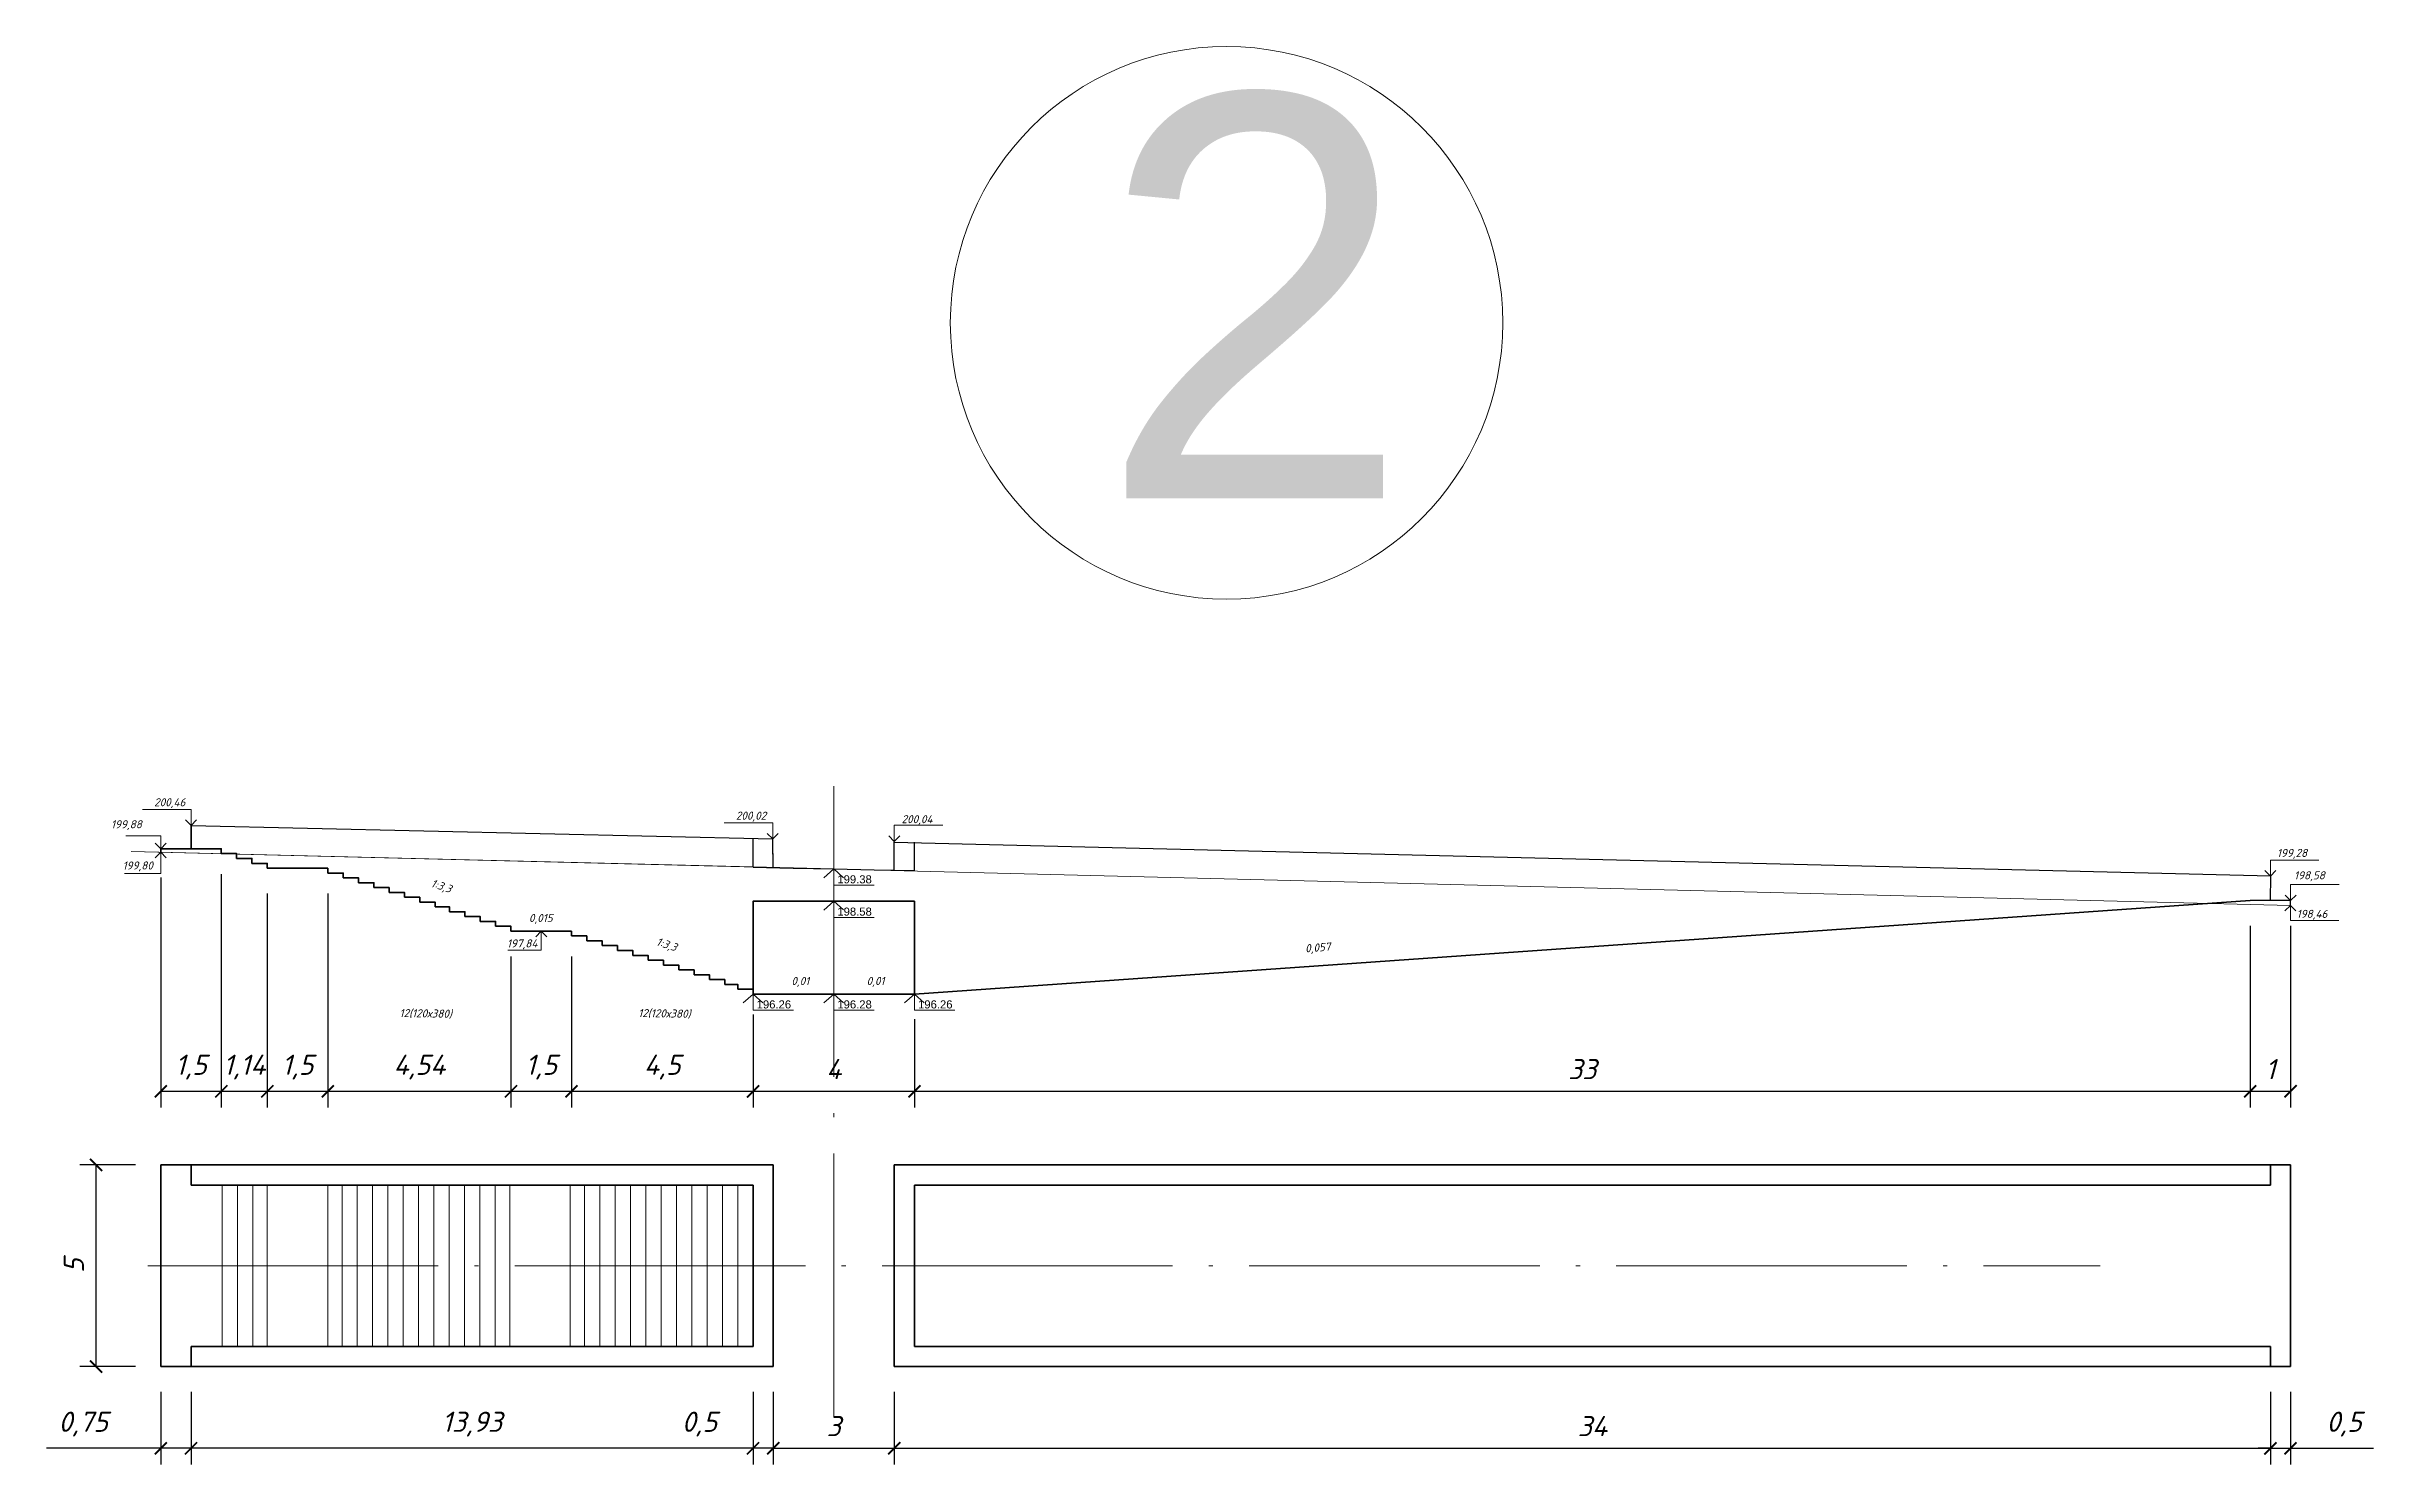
# Model space of a CAD drawing. Header units: millimetres. Extents: x -2123 to 5424, y -1286 to 835.
# Drawn here: x 4759.9 to 4817.6, y -746.5 to -711.4 of the extents above; entities that cross this region are included whole.
import ezdxf

# ---------------------------------------------------------------- set-up
doc = ezdxf.new("R2010")
doc.units = ezdxf.units.MM
doc.linetypes.add('ACAD_ISO04W100', pattern=[30, 24, -3, 0, -3])
doc.layers.get('0').update_dxf_attribs({"lineweight": 15})
doc.layers.add('вертикалка', color=6, linetype='Continuous', lineweight=15)
doc.layers.add('Текст', color=7, linetype='Continuous', lineweight=15)
doc.layers.add('поперечніе для 12м', color=7, linetype='Continuous')
doc.styles.get("Standard").update_dxf_attribs({"font": 'arial.ttf'})
doc.styles.add('Креслярський', font='isocpeui.ttf')
doc.styles.add('стиль1', font='isocpeui.ttf')
doc.dimstyles.new('3 Cтил Макс', dxfattribs={"dimtxt": 1, "dimasz": 0.3, "dimexe": 1.25, "dimexo": 0.625, "dimgap": 0.3, "dimtad": 1, "dimtxsty": 'стиль1', "dimblk": 'ARCHTICK', "dimcen": 2.5, "dimadec": 0, "dimazin": 0, "dimtfac": 1, "dimtmove": 0, "dimatfit": 3, "dimldrblk": 'DATUMFILLED', "dimfxl": 1, "dimarcsym": 0})

msp = doc.modelspace()

# ---------------------------------------------------------------- texts
at = {"color": 0, "char_height": 0.2, "style": 'Креслярський'}
for s, insert, width, attachment_point, rotation in [('200,46', (4762.561, -730.003), 6.8889, 1, 359.89338), ('199,88', (4762.256, -730.548), 6.8889, 3, 0.10662), ('200,02', (4776.978, -730.335), 6.8889, 1, 359.89338), ('200,04', (4781.086, -730.422), 6.8889, 1, 359.89338), ('199,28', (4815.923, -731.259), 6.8889, 3, 0.10662), ('199,80', (4762.529, -731.57), 6.8889, 3, 0.10662), ('198,58', (4816.361, -731.814), 6.8889, 3, 0.10662), ('1:3,3', (4769.465, -732.003), 6.8889, 1, 342.04128), ('0,015', (4772.437, -732.872), 6.8889, 3, 0.10662), ('198,46', (4816.423, -733.016), 6.8889, 9, 359.89338), ('197,84', (4772.061, -733.501), 6.8889, 3, 0.10662), ('1:3,3', (4775.05, -733.45), 6.8889, 1, 342.04128), ('0,057', (4791.706, -733.579), 0.97958, 3, 4.41233), ('0,01', (4778.355, -734.432), 6.8889, 1, 359.89338), ('0,01', (4780.661, -734.432), 6.8889, 3, 0.10662), ('12(120х380)', (4768.643, -735.226), 1.47564, 1, 359.14369), ('12(120х380)', (4774.56, -735.226), 1.47564, 1, 359.14369)]:
    msp.add_mtext(s, dxfattribs=dict(at, insert=insert, width=width, attachment_point=attachment_point, rotation=rotation))
at = {"layer": 'поперечніе для 12м', "color": 7, "lineweight": 9, "char_height": 0.2, "attachment_point": 1}
for s, width, insert in [('199.38', 0.41147, (4779.493, -731.913)), ('198.58', 0.41147, (4779.493, -732.713)), ('196.26', 0.85283, (4777.493, -735.013)), ('196.28', 0.41147, (4779.493, -735.013)), ('196.26', 0.41147, (4781.493, -735.013))]:
    msp.add_mtext_dynamic_manual_height_columns(s, width=width, gutter_width=12.5, heights=[0], dxfattribs=dict(at, insert=insert))
at = {"layer": 'Текст', "color": 18, "true_color": 0x000000, "insert": (4785.954, -712.575, -1.649), "char_height": 10, "attachment_point": 1}
msp.add_mtext_dynamic_manual_height_columns('2', width=4.68276, gutter_width=12.5, heights=[0], dxfattribs=at)

# ---------------------------------------------------------------- blocks, each defined once
blk = doc.blocks.new('_ArchTick')
at = {"color": 0, "linetype": 'ByBlock', "const_width": 0.15}
blk.add_lwpolyline([(-0.5, -0.5), (0.5, 0.5)], dxfattribs=at)
blk = doc.blocks.new('*D655')
at = {"layer": 'Defpoints', "color": 0, "lineweight": 20, "ltscale": 0.5, "transparency": 16777216}
for p in [(4780.904, -744.089), (4815.011, -744.089), (4815.011, -746.114)]:
    blk.add_point(p, dxfattribs=at)
at = {"layer": 'вертикалка', "color": 0, "lineweight": -2, "ltscale": 0.5, "transparency": 16777216}
for p, q in [((4780.904, -744.714), (4780.904, -746.514)), ((4815.011, -744.714), (4815.011, -746.514)), ((4780.904, -746.114), (4815.011, -746.114))]:
    blk.add_line(p, q, dxfattribs=at)
at = {"layer": 'вертикалка', "color": 0, "lineweight": -2, "ltscale": 0.5, "transparency": 16777216, "xscale": 0.3, "yscale": 0.3, "zscale": 0.3, "rotation": 180}
blk.add_blockref('_ArchTick', (4780.904, -746.114), dxfattribs=at)
at = {"layer": 'вертикалка', "color": 0, "lineweight": -2, "ltscale": 0.5, "transparency": 16777216, "xscale": 0.3, "yscale": 0.3, "zscale": 0.3}
blk.add_blockref('_ArchTick', (4815.011, -746.114), dxfattribs=at)
at = {"layer": 'вертикалка', "color": 0, "lineweight": 20, "ltscale": 0.5, "transparency": 16777216, "insert": (4798.207, -745.564), "char_height": 0.5, "attachment_point": 5, "style": 'стиль1'}
blk.add_mtext('34', dxfattribs=at)
blk = doc.blocks.new('_DatumFilled')
at = {"color": 0, "linetype": 'ByBlock'}
blk.add_solid([(0, 0.58), (-1, 0), (0, -0.58)], dxfattribs=at)
blk = doc.blocks.new('*D656')
at = {"layer": 'Defpoints', "color": 0, "lineweight": 20, "ltscale": 0.5, "transparency": 16777216}
for p in [(4777.904, -744.089), (4780.904, -744.089), (4780.904, -746.114)]:
    blk.add_point(p, dxfattribs=at)
at = {"layer": 'вертикалка', "color": 0, "lineweight": -2, "ltscale": 0.5, "transparency": 16777216}
for p, q in [((4777.904, -744.714), (4777.904, -746.514)), ((4780.904, -744.714), (4780.904, -746.514)), ((4777.904, -746.114), (4780.904, -746.114))]:
    blk.add_line(p, q, dxfattribs=at)
at = {"layer": 'вертикалка', "color": 0, "lineweight": -2, "ltscale": 0.5, "transparency": 16777216, "xscale": 0.3, "yscale": 0.3, "zscale": 0.3, "rotation": 180}
blk.add_blockref('_ArchTick', (4777.904, -746.114), dxfattribs=at)
at = {"layer": 'вертикалка', "color": 0, "lineweight": -2, "ltscale": 0.5, "transparency": 16777216, "xscale": 0.3, "yscale": 0.3, "zscale": 0.3}
blk.add_blockref('_ArchTick', (4780.904, -746.114), dxfattribs=at)
at = {"layer": 'вертикалка', "color": 0, "lineweight": 20, "ltscale": 0.5, "transparency": 16777216, "insert": (4779.404, -745.564), "char_height": 0.5, "attachment_point": 5, "style": 'стиль1'}
blk.add_mtext('3', dxfattribs=at)
blk = doc.blocks.new('*D657')
at = {"layer": 'Defpoints', "color": 0, "lineweight": 20, "ltscale": 0.5, "transparency": 16777216}
for p in [(4777.404, -744.089), (4777.904, -744.089), (4777.404, -746.114)]:
    blk.add_point(p, dxfattribs=at)
at = {"layer": 'вертикалка', "color": 0, "lineweight": -2, "ltscale": 0.5, "transparency": 16777216}
for p, q in [((4777.404, -744.714), (4777.404, -746.514)), ((4777.904, -744.714), (4777.904, -746.514)), ((4777.404, -746.114), (4775.349, -746.114)), ((4777.904, -746.114), (4777.404, -746.114)), ((4777.904, -746.114), (4778.204, -746.114))]:
    blk.add_line(p, q, dxfattribs=at)
at = {"layer": 'вертикалка', "color": 0, "lineweight": -2, "ltscale": 0.5, "transparency": 16777216, "xscale": 0.3, "yscale": 0.3, "zscale": 0.3}
blk.add_blockref('_ArchTick', (4777.404, -746.114), dxfattribs=at)
at = {"layer": 'вертикалка', "color": 0, "lineweight": -2, "ltscale": 0.5, "transparency": 16777216, "xscale": 0.3, "yscale": 0.3, "zscale": 0.3, "rotation": 180}
blk.add_blockref('_ArchTick', (4777.904, -746.114), dxfattribs=at)
at = {"layer": 'вертикалка', "color": 0, "lineweight": 20, "ltscale": 0.5, "transparency": 16777216, "insert": (4776.077, -745.514), "char_height": 0.5, "attachment_point": 5, "style": 'стиль1'}
blk.add_mtext('0,5', dxfattribs=at)
blk = doc.blocks.new('*D658')
at = {"layer": 'Defpoints', "color": 0, "lineweight": 20, "ltscale": 0.5, "transparency": 16777216}
for p in [(4763.475, -744.089), (4777.404, -744.089), (4763.475, -746.114)]:
    blk.add_point(p, dxfattribs=at)
at = {"layer": 'вертикалка', "color": 0, "lineweight": -2, "ltscale": 0.5, "transparency": 16777216}
for p, q in [((4763.475, -744.714), (4763.475, -746.514)), ((4777.404, -744.714), (4777.404, -746.514)), ((4777.404, -746.114), (4763.475, -746.114))]:
    blk.add_line(p, q, dxfattribs=at)
at = {"layer": 'вертикалка', "color": 0, "lineweight": -2, "ltscale": 0.5, "transparency": 16777216, "xscale": 0.3, "yscale": 0.3, "zscale": 0.3, "rotation": 180}
blk.add_blockref('_ArchTick', (4763.475, -746.114), dxfattribs=at)
at = {"layer": 'вертикалка', "color": 0, "lineweight": -2, "ltscale": 0.5, "transparency": 16777216, "xscale": 0.3, "yscale": 0.3, "zscale": 0.3}
blk.add_blockref('_ArchTick', (4777.404, -746.114), dxfattribs=at)
at = {"layer": 'вертикалка', "color": 0, "lineweight": 20, "ltscale": 0.5, "transparency": 16777216, "insert": (4770.439, -745.514), "char_height": 0.5, "attachment_point": 5, "style": 'стиль1'}
blk.add_mtext('13,93', dxfattribs=at)
blk = doc.blocks.new('*D659')
at = {"layer": 'Defpoints', "color": 0, "lineweight": 20, "ltscale": 0.5, "transparency": 16777216}
for p in [(4762.725, -744.089), (4763.475, -744.089), (4763.475, -746.114)]:
    blk.add_point(p, dxfattribs=at)
at = {"layer": 'вертикалка', "color": 0, "lineweight": -2, "ltscale": 0.5, "transparency": 16777216}
for p, q in [((4762.725, -744.714), (4762.725, -746.514)), ((4763.475, -744.714), (4763.475, -746.514)), ((4762.725, -746.114), (4759.893, -746.114)), ((4763.475, -746.114), (4762.725, -746.114))]:
    blk.add_line(p, q, dxfattribs=at)
at = {"layer": 'вертикалка', "color": 0, "lineweight": -2, "ltscale": 0.5, "transparency": 16777216, "xscale": 0.3, "yscale": 0.3, "zscale": 0.3, "rotation": 180}
blk.add_blockref('_ArchTick', (4762.725, -746.114), dxfattribs=at)
at = {"layer": 'вертикалка', "color": 0, "lineweight": -2, "ltscale": 0.5, "transparency": 16777216, "xscale": 0.3, "yscale": 0.3, "zscale": 0.3}
blk.add_blockref('_ArchTick', (4763.475, -746.114), dxfattribs=at)
at = {"layer": 'вертикалка', "color": 0, "lineweight": 20, "ltscale": 0.5, "transparency": 16777216, "insert": (4760.802, -745.514), "char_height": 0.5, "attachment_point": 5, "style": 'стиль1'}
blk.add_mtext('0,75', dxfattribs=at)
blk = doc.blocks.new('*D660')
at = {"layer": 'Defpoints', "color": 0, "lineweight": 20, "ltscale": 0.5, "transparency": 16777216}
for p in [(4762.725, -731.34), (4764.225, -731.377), (4764.225, -737.267)]:
    blk.add_point(p, dxfattribs=at)
at = {"layer": 'вертикалка', "color": 0, "lineweight": -2, "ltscale": 0.5, "transparency": 16777216}
for p, q in [((4762.725, -731.965), (4762.725, -737.667)), ((4764.225, -732.002), (4764.225, -737.667)), ((4762.725, -737.267), (4764.225, -737.267))]:
    blk.add_line(p, q, dxfattribs=at)
at = {"layer": 'вертикалка', "color": 0, "lineweight": -2, "ltscale": 0.5, "transparency": 16777216, "xscale": 0.3, "yscale": 0.3, "zscale": 0.3, "rotation": 180}
blk.add_blockref('_ArchTick', (4762.725, -737.267), dxfattribs=at)
at = {"layer": 'вертикалка', "color": 0, "lineweight": -2, "ltscale": 0.5, "transparency": 16777216, "xscale": 0.3, "yscale": 0.3, "zscale": 0.3}
blk.add_blockref('_ArchTick', (4764.225, -737.267), dxfattribs=at)
at = {"layer": 'вертикалка', "color": 0, "lineweight": 20, "ltscale": 0.5, "transparency": 16777216, "insert": (4763.475, -736.667), "char_height": 0.5, "attachment_point": 5, "style": 'стиль1'}
blk.add_mtext('1,5', dxfattribs=at)
blk = doc.blocks.new('*D661')
at = {"layer": 'Defpoints', "color": 0, "lineweight": 20, "ltscale": 0.5, "transparency": 16777216}
for p in [(4764.225, -731.257), (4765.365, -731.737), (4765.365, -737.267)]:
    blk.add_point(p, dxfattribs=at)
at = {"layer": 'вертикалка', "color": 0, "lineweight": -2, "ltscale": 0.5, "transparency": 16777216}
for p, q in [((4764.225, -731.882), (4764.225, -737.667)), ((4765.365, -732.362), (4765.365, -737.667)), ((4764.225, -737.267), (4765.365, -737.267))]:
    blk.add_line(p, q, dxfattribs=at)
at = {"layer": 'вертикалка', "color": 0, "lineweight": -2, "ltscale": 0.5, "transparency": 16777216, "xscale": 0.3, "yscale": 0.3, "zscale": 0.3, "rotation": 180}
blk.add_blockref('_ArchTick', (4764.225, -737.267), dxfattribs=at)
at = {"layer": 'вертикалка', "color": 0, "lineweight": -2, "ltscale": 0.5, "transparency": 16777216, "xscale": 0.3, "yscale": 0.3, "zscale": 0.3}
blk.add_blockref('_ArchTick', (4765.365, -737.267), dxfattribs=at)
at = {"layer": 'вертикалка', "color": 0, "lineweight": 20, "ltscale": 0.5, "transparency": 16777216, "insert": (4764.795, -736.667), "char_height": 0.5, "attachment_point": 5, "style": 'стиль1'}
blk.add_mtext('1,14', dxfattribs=at)
blk = doc.blocks.new('*D662')
at = {"layer": 'Defpoints', "color": 0, "lineweight": 20, "ltscale": 0.5, "transparency": 16777216}
for p in [(4765.365, -731.737), (4766.865, -731.737), (4766.865, -737.267)]:
    blk.add_point(p, dxfattribs=at)
at = {"layer": 'вертикалка', "color": 0, "lineweight": -2, "ltscale": 0.5, "transparency": 16777216}
for p, q in [((4765.365, -732.362), (4765.365, -737.667)), ((4766.865, -732.362), (4766.865, -737.667)), ((4765.365, -737.267), (4766.865, -737.267))]:
    blk.add_line(p, q, dxfattribs=at)
at = {"layer": 'вертикалка', "color": 0, "lineweight": -2, "ltscale": 0.5, "transparency": 16777216, "xscale": 0.3, "yscale": 0.3, "zscale": 0.3, "rotation": 180}
blk.add_blockref('_ArchTick', (4765.365, -737.267), dxfattribs=at)
at = {"layer": 'вертикалка', "color": 0, "lineweight": -2, "ltscale": 0.5, "transparency": 16777216, "xscale": 0.3, "yscale": 0.3, "zscale": 0.3}
blk.add_blockref('_ArchTick', (4766.865, -737.267), dxfattribs=at)
at = {"layer": 'вертикалка', "color": 0, "lineweight": 20, "ltscale": 0.5, "transparency": 16777216, "insert": (4766.115, -736.667), "char_height": 0.5, "attachment_point": 5, "style": 'стиль1'}
blk.add_mtext('1,5', dxfattribs=at)
blk = doc.blocks.new('*D663')
at = {"layer": 'Defpoints', "color": 0, "lineweight": 20, "ltscale": 0.5, "transparency": 16777216}
for p in [(4766.865, -731.857), (4771.404, -733.297), (4771.404, -737.267)]:
    blk.add_point(p, dxfattribs=at)
at = {"layer": 'вертикалка', "color": 0, "lineweight": -2, "ltscale": 0.5, "transparency": 16777216}
for p, q in [((4766.865, -732.482), (4766.865, -737.667)), ((4771.404, -733.922), (4771.404, -737.667)), ((4766.865, -737.267), (4771.404, -737.267))]:
    blk.add_line(p, q, dxfattribs=at)
at = {"layer": 'вертикалка', "color": 0, "lineweight": -2, "ltscale": 0.5, "transparency": 16777216, "xscale": 0.3, "yscale": 0.3, "zscale": 0.3, "rotation": 180}
blk.add_blockref('_ArchTick', (4766.865, -737.267), dxfattribs=at)
at = {"layer": 'вертикалка', "color": 0, "lineweight": -2, "ltscale": 0.5, "transparency": 16777216, "xscale": 0.3, "yscale": 0.3, "zscale": 0.3}
blk.add_blockref('_ArchTick', (4771.404, -737.267), dxfattribs=at)
at = {"layer": 'вертикалка', "color": 0, "lineweight": 20, "ltscale": 0.5, "transparency": 16777216, "insert": (4769.134, -736.667), "char_height": 0.5, "attachment_point": 5, "style": 'стиль1'}
blk.add_mtext('4,54', dxfattribs=at)
blk = doc.blocks.new('*D664')
at = {"layer": 'Defpoints', "color": 0, "lineweight": 20, "ltscale": 0.5, "transparency": 16777216}
for p in [(4771.404, -733.297), (4772.904, -733.297), (4772.904, -737.267)]:
    blk.add_point(p, dxfattribs=at)
at = {"layer": 'вертикалка', "color": 0, "lineweight": -2, "ltscale": 0.5, "transparency": 16777216}
for p, q in [((4771.404, -733.922), (4771.404, -737.667)), ((4772.904, -733.922), (4772.904, -737.667)), ((4771.404, -737.267), (4772.904, -737.267))]:
    blk.add_line(p, q, dxfattribs=at)
at = {"layer": 'вертикалка', "color": 0, "lineweight": -2, "ltscale": 0.5, "transparency": 16777216, "xscale": 0.3, "yscale": 0.3, "zscale": 0.3, "rotation": 180}
blk.add_blockref('_ArchTick', (4771.404, -737.267), dxfattribs=at)
at = {"layer": 'вертикалка', "color": 0, "lineweight": -2, "ltscale": 0.5, "transparency": 16777216, "xscale": 0.3, "yscale": 0.3, "zscale": 0.3}
blk.add_blockref('_ArchTick', (4772.904, -737.267), dxfattribs=at)
at = {"layer": 'вертикалка', "color": 0, "lineweight": 20, "ltscale": 0.5, "transparency": 16777216, "insert": (4772.154, -736.667), "char_height": 0.5, "attachment_point": 5, "style": 'стиль1'}
blk.add_mtext('1,5', dxfattribs=at)
blk = doc.blocks.new('*D665')
at = {"layer": 'Defpoints', "color": 0, "lineweight": 20, "ltscale": 0.5, "transparency": 16777216}
for p in [(4772.904, -733.417), (4777.404, -734.737), (4777.404, -737.267)]:
    blk.add_point(p, dxfattribs=at)
at = {"layer": 'вертикалка', "color": 0, "lineweight": -2, "ltscale": 0.5, "transparency": 16777216}
for p, q in [((4772.904, -734.042), (4772.904, -737.667)), ((4777.404, -735.362), (4777.404, -737.667)), ((4772.904, -737.267), (4777.404, -737.267))]:
    blk.add_line(p, q, dxfattribs=at)
at = {"layer": 'вертикалка', "color": 0, "lineweight": -2, "ltscale": 0.5, "transparency": 16777216, "xscale": 0.3, "yscale": 0.3, "zscale": 0.3, "rotation": 180}
blk.add_blockref('_ArchTick', (4772.904, -737.267), dxfattribs=at)
at = {"layer": 'вертикалка', "color": 0, "lineweight": -2, "ltscale": 0.5, "transparency": 16777216, "xscale": 0.3, "yscale": 0.3, "zscale": 0.3}
blk.add_blockref('_ArchTick', (4777.404, -737.267), dxfattribs=at)
at = {"layer": 'вертикалка', "color": 0, "lineweight": 20, "ltscale": 0.5, "transparency": 16777216, "insert": (4775.154, -736.667), "char_height": 0.5, "attachment_point": 5, "style": 'стиль1'}
blk.add_mtext('4,5', dxfattribs=at)
blk = doc.blocks.new('*D666')
at = {"layer": 'Defpoints', "color": 0, "lineweight": 20, "ltscale": 0.5, "transparency": 16777216}
for p in [(4777.404, -734.857), (4781.404, -734.857), (4781.404, -737.267)]:
    blk.add_point(p, dxfattribs=at)
at = {"layer": 'вертикалка', "color": 0, "lineweight": -2, "ltscale": 0.5, "transparency": 16777216}
for p, q in [((4777.404, -735.482), (4777.404, -737.667)), ((4781.404, -735.482), (4781.404, -737.667)), ((4777.404, -737.267), (4781.404, -737.267))]:
    blk.add_line(p, q, dxfattribs=at)
at = {"layer": 'вертикалка', "color": 0, "lineweight": -2, "ltscale": 0.5, "transparency": 16777216, "xscale": 0.3, "yscale": 0.3, "zscale": 0.3, "rotation": 180}
blk.add_blockref('_ArchTick', (4777.404, -737.267), dxfattribs=at)
at = {"layer": 'вертикалка', "color": 0, "lineweight": -2, "ltscale": 0.5, "transparency": 16777216, "xscale": 0.3, "yscale": 0.3, "zscale": 0.3}
blk.add_blockref('_ArchTick', (4781.404, -737.267), dxfattribs=at)
at = {"layer": 'вертикалка', "color": 0, "lineweight": 20, "ltscale": 0.5, "transparency": 16777216, "insert": (4779.404, -736.717), "char_height": 0.5, "attachment_point": 5, "style": 'стиль1'}
blk.add_mtext('4', dxfattribs=at)
blk = doc.blocks.new('*D667')
at = {"layer": 'Defpoints', "color": 0, "lineweight": 20, "ltscale": 0.5, "transparency": 16777216}
for p in [(4814.51, -732.54), (4781.404, -734.857), (4814.51, -737.267)]:
    blk.add_point(p, dxfattribs=at)
at = {"layer": 'вертикалка', "color": 0, "lineweight": -2, "ltscale": 0.5, "transparency": 16777216}
for p, q in [((4814.51, -733.165), (4814.51, -737.667)), ((4781.404, -735.482), (4781.404, -737.667)), ((4781.404, -737.267), (4814.51, -737.267))]:
    blk.add_line(p, q, dxfattribs=at)
at = {"layer": 'вертикалка', "color": 0, "lineweight": -2, "ltscale": 0.5, "transparency": 16777216, "xscale": 0.3, "yscale": 0.3, "zscale": 0.3, "rotation": 180}
blk.add_blockref('_ArchTick', (4781.404, -737.267), dxfattribs=at)
at = {"layer": 'вертикалка', "color": 0, "lineweight": -2, "ltscale": 0.5, "transparency": 16777216, "xscale": 0.3, "yscale": 0.3, "zscale": 0.3}
blk.add_blockref('_ArchTick', (4814.51, -737.267), dxfattribs=at)
at = {"layer": 'вертикалка', "color": 0, "lineweight": 20, "ltscale": 0.5, "transparency": 16777216, "insert": (4797.957, -736.717), "char_height": 0.5, "attachment_point": 5, "style": 'стиль1'}
blk.add_mtext('33', dxfattribs=at)
blk = doc.blocks.new('*D668')
at = {"layer": 'Defpoints', "color": 0, "lineweight": 20, "ltscale": 0.5, "transparency": 16777216}
for p in [(4814.51, -732.54), (4815.512, -732.54), (4815.512, -737.267)]:
    blk.add_point(p, dxfattribs=at)
at = {"layer": 'вертикалка', "color": 0, "lineweight": -2, "ltscale": 0.5, "transparency": 16777216}
for p, q in [((4814.51, -733.165), (4814.51, -737.667)), ((4815.512, -733.165), (4815.512, -737.667)), ((4814.51, -737.267), (4815.512, -737.267))]:
    blk.add_line(p, q, dxfattribs=at)
at = {"layer": 'вертикалка', "color": 0, "lineweight": -2, "ltscale": 0.5, "transparency": 16777216, "xscale": 0.3, "yscale": 0.3, "zscale": 0.3, "rotation": 180}
blk.add_blockref('_ArchTick', (4814.51, -737.267), dxfattribs=at)
at = {"layer": 'вертикалка', "color": 0, "lineweight": -2, "ltscale": 0.5, "transparency": 16777216, "xscale": 0.3, "yscale": 0.3, "zscale": 0.3}
blk.add_blockref('_ArchTick', (4815.512, -737.267), dxfattribs=at)
at = {"layer": 'вертикалка', "color": 0, "lineweight": 20, "ltscale": 0.5, "transparency": 16777216, "insert": (4815.011, -736.717), "char_height": 0.5, "attachment_point": 5, "style": 'стиль1'}
blk.add_mtext('1', dxfattribs=at)
blk = doc.blocks.new('*D669')
at = {"layer": 'Defpoints', "color": 0, "lineweight": 20, "ltscale": 0.5, "transparency": 16777216}
for p in [(4815.011, -744.089), (4815.51, -744.089), (4815.51, -746.114)]:
    blk.add_point(p, dxfattribs=at)
at = {"layer": 'вертикалка', "color": 0, "lineweight": -2, "ltscale": 0.5, "transparency": 16777216}
for p, q in [((4815.011, -744.714), (4815.011, -746.514)), ((4815.51, -744.714), (4815.51, -746.514)), ((4815.011, -746.114), (4814.711, -746.114)), ((4815.011, -746.114), (4815.51, -746.114)), ((4815.51, -746.114), (4817.565, -746.114))]:
    blk.add_line(p, q, dxfattribs=at)
at = {"layer": 'вертикалка', "color": 0, "lineweight": -2, "ltscale": 0.5, "transparency": 16777216, "xscale": 0.3, "yscale": 0.3, "zscale": 0.3}
blk.add_blockref('_ArchTick', (4815.011, -746.114), dxfattribs=at)
at = {"layer": 'вертикалка', "color": 0, "lineweight": -2, "ltscale": 0.5, "transparency": 16777216, "xscale": 0.3, "yscale": 0.3, "zscale": 0.3, "rotation": 180}
blk.add_blockref('_ArchTick', (4815.51, -746.114), dxfattribs=at)
at = {"layer": 'вертикалка', "color": 0, "lineweight": 20, "ltscale": 0.5, "transparency": 16777216, "insert": (4816.838, -745.514), "char_height": 0.5, "attachment_point": 5, "style": 'стиль1'}
blk.add_mtext('0,5', dxfattribs=at)
blk = doc.blocks.new('*D670')
at = {"layer": 'Defpoints', "color": 0, "lineweight": 20, "ltscale": 0.5, "transparency": 16777216}
for p in [(4761.121, -739.089), (4762.725, -739.089), (4762.725, -744.089)]:
    blk.add_point(p, dxfattribs=at)
at = {"layer": 'вертикалка', "color": 0, "lineweight": -2, "ltscale": 0.5, "transparency": 16777216}
for p, q in [((4762.1, -739.089), (4760.721, -739.089)), ((4761.121, -744.089), (4761.121, -739.089)), ((4762.1, -744.089), (4760.721, -744.089))]:
    blk.add_line(p, q, dxfattribs=at)
at = {"layer": 'вертикалка', "color": 0, "lineweight": -2, "ltscale": 0.5, "transparency": 16777216, "xscale": 0.3, "yscale": 0.3, "zscale": 0.3}
for p, rotation in [((4761.121, -739.089), 90), ((4761.121, -744.089), 270)]:
    blk.add_blockref('_ArchTick', p, dxfattribs=dict(at, rotation=rotation))
at = {"layer": 'вертикалка', "color": 0, "lineweight": 20, "ltscale": 0.5, "transparency": 16777216, "insert": (4760.571, -741.589), "char_height": 0.5, "attachment_point": 5, "rotation": 90, "style": 'стиль1'}
blk.add_mtext('5', dxfattribs=at)

# ---------------------------------------------------------------- dimensions: what is measured, and where the dimension line sits
at = {"layer": 'вертикалка', "color": 5, "lineweight": 20, "ltscale": 0.5}
for base, p1, p2, picture, middle in [((4765.365, -737.267), (4764.225, -731.257), (4765.365, -731.737), '*D661', (4764.795, -737.267)), ((4763.475, -746.114), (4762.725, -744.089), (4763.475, -744.089), '*D659', (4760.802, -746.114))]:
    dim = msp.add_linear_dim(base=base, p1=p1, p2=p2, dimstyle='3 Cтил Макс', override={"dimtxt": 0.5, "dimexe": 0.4}, dxfattribs=at)
    dim.commit()
    dim.dimension.update_dxf_attribs({"geometry": picture, "text_midpoint": middle, "dimtype": 160})
for base, p1, p2, picture, middle in [((4764.225, -737.267), (4762.725, -731.34), (4764.225, -731.377), '*D660', (4763.475, -736.667)), ((4766.865, -737.267), (4765.365, -731.737), (4766.865, -731.737), '*D662', (4766.115, -736.667)), ((4771.404, -737.267), (4766.865, -731.857), (4771.404, -733.297), '*D663', (4769.134, -736.667)), ((4815.512, -737.267), (4814.51, -732.54), (4815.512, -732.54), '*D668', (4815.011, -736.717)), ((4772.904, -737.267), (4771.404, -733.297), (4772.904, -733.297), '*D664', (4772.154, -736.667)), ((4777.404, -737.267), (4772.904, -733.417), (4777.404, -734.737), '*D665', (4775.154, -736.667)), ((4781.404, -737.267), (4777.404, -734.857), (4781.404, -734.857), '*D666', (4779.404, -736.717)), ((4763.475, -746.114), (4777.404, -744.089), (4763.475, -744.089), '*D658', (4770.439, -745.514)), ((4777.404, -746.114), (4777.904, -744.089), (4777.404, -744.089), '*D657', (4776.077, -745.514)), ((4780.904, -746.114), (4777.904, -744.089), (4780.904, -744.089), '*D656', (4779.404, -745.564)), ((4815.51, -746.114), (4815.011, -744.089), (4815.51, -744.089), '*D669', (4816.838, -745.514))]:
    dim = msp.add_linear_dim(base=base, p1=p1, p2=p2, dimstyle='3 Cтил Макс', override={"dimtxt": 0.5, "dimexe": 0.4}, dxfattribs=at)
    dim.commit()
    dim.dimension.update_dxf_attribs({"geometry": picture, "text_midpoint": middle})
dim = msp.add_linear_dim(base=(4814.51, -737.267), p1=(4781.404, -734.857), p2=(4814.51, -732.54), text='33', dimstyle='3 Cтил Макс', override={"dimtxt": 0.5, "dimexe": 0.4}, dxfattribs=at)
dim.commit()
dim.dimension.update_dxf_attribs({"geometry": '*D667', "text_midpoint": (4797.957, -736.717)})
dim = msp.add_linear_dim(base=(4761.121, -739.089), p1=(4762.725, -744.089), p2=(4762.725, -739.089), angle=90, dimstyle='3 Cтил Макс', override={"dimtxt": 0.5, "dimexe": 0.4}, dxfattribs=at)
dim.commit()
dim.dimension.update_dxf_attribs({"geometry": '*D670', "text_midpoint": (4760.571, -741.589)})
dim = msp.add_linear_dim(base=(4815.011, -746.114), p1=(4780.904, -744.089), p2=(4815.011, -744.089), text='34', dimstyle='3 Cтил Макс', override={"dimtxt": 0.5, "dimexe": 0.4}, dxfattribs=at)
dim.commit()
dim.dimension.update_dxf_attribs({"geometry": '*D655', "text_midpoint": (4798.207, -746.114), "dimtype": 160})

# ---------------------------------------------------------------- linework, layer by layer
at = {"color": 0, "lineweight": 18}
for points in [[(4763.474, -730.68), (4763.474, -730.28), (4762.274, -730.28)], [(4763.336, -730.542), (4763.474, -730.68), (4763.611, -730.542)], [(4777.891, -731.012), (4777.891, -730.612), (4776.691, -730.612)], [(4780.904, -731.075), (4780.904, -730.675), (4782.104, -730.675)], [(4762.725, -731.257), (4762.725, -730.934), (4761.855, -730.934)], [(4762.862, -731.12), (4762.725, -731.257), (4762.587, -731.12)], [(4777.753, -730.874), (4777.891, -731.012), (4778.028, -730.874)], [(4781.041, -730.938), (4780.904, -731.075), (4780.767, -730.938)], [(4762.725, -731.34), (4762.725, -731.871), (4761.827, -731.871)], [(4762.862, -731.478), (4762.725, -731.34), (4762.587, -731.478)], [(4815.148, -731.798), (4815.011, -731.935), (4814.873, -731.798)], [(4815.011, -731.935), (4815.011, -731.535), (4816.211, -731.535)], [(4815.65, -732.403), (4815.512, -732.54), (4815.375, -732.403)], [(4815.512, -732.54), (4815.512, -732.14), (4816.712, -732.14)], [(4815.645, -732.797), (4815.508, -732.66), (4815.37, -732.797)], [(4815.51, -732.635), (4815.51, -733.035), (4816.71, -733.035)], [(4772.154, -733.297), (4772.154, -733.767), (4771.33, -733.767)], [(4772.291, -733.435), (4772.154, -733.297), (4772.017, -733.435)]]:
    msp.add_lwpolyline(points, dxfattribs=at)
for points in [[(4769.224, -732.214, 0, 0, 0), (4769.899, -732.43, 0.143, 0, 0), (4770.22, -732.533, 0, 0, 0)], [(4771.768, -733.12, 0, 0, 0), (4772.475, -733.158, 0.143, 0, 0), (4772.812, -733.177, 0, 0, 0)], [(4774.809, -733.661, 0, 0, 0), (4775.483, -733.877, 0.143, 0, 0), (4775.804, -733.98, 0, 0, 0)], [(4779.024, -734.679, 0, 0, 0), (4778.317, -734.718, 0.143, 0, 0), (4777.98, -734.736, 0, 0, 0)], [(4779.992, -734.679, 0, 0, 0), (4780.699, -734.718, 0.143, 0, 0), (4781.036, -734.736, 0, 0, 0)]]:
    msp.add_lwpolyline(points, format="xyseb", dxfattribs=at)
at = {"color": 0, "lineweight": 30}
msp.add_lwpolyline([(4791.753, -733.878, 0, 0, 0), (4791.047, -733.93, 0.143, 0, 0), (4790.71, -733.954, 0, 0, 0)], format="xyseb", dxfattribs=at)
at = {"layer": 'вертикалка', "color": 5, "lineweight": 20}
for points in [[(4762.724, -731.257), (4763.474, -731.257)], [(4762.725, -731.757), (4762.725, -731.257)], [(4777.403, -731.711), (4777.403, -731.011), (4777.892, -731.004)], [(4813.513, -732.61), (4814.51, -732.54)], [(4815.508, -732.54), (4815.51, -732.66)], [(4766.865, -739.589), (4766.865, -743.589)]]:
    msp.add_lwpolyline(points, dxfattribs=at)
at = {"layer": 'вертикалка', "color": 1, "lineweight": 20}
msp.add_lwpolyline([(4815.51, -732.66), (4761.989, -731.322), (4761.989, -731.322)], dxfattribs=at)
at = {"layer": 'поперечніе для 12м', "color": 116, "linetype": 'ACAD_ISO04W100', "lineweight": 9, "ltscale": 0.3, "true_color": 0x136734}
for points in [[(4779.404, -729.707), (4779.404, -745.349)], [(4762.4, -741.589), (4810.793, -741.589)]]:
    msp.add_lwpolyline(points, dxfattribs=at)
at = {"layer": 'поперечніе для 12м', "color": 177, "lineweight": 30, "true_color": 0x293189}
for points in [[(4763.474, -730.68), (4777.892, -731.011)], [(4777.403, -731.711), (4777.403, -731.011)], [(4777.902, -731.722), (4777.892, -731.011)], [(4777.905, -731.723), (4777.892, -731.075)], [(4780.904, -731.091), (4815.023, -731.925)], [(4777.403, -731.711), (4778.401, -731.734), (4779.404, -731.757), (4780.404, -731.777), (4781.404, -731.797)], [(4815.01, -732.54), (4815.023, -731.925)], [(4815.508, -732.66), (4815.51, -732.54), (4814.51, -732.54)]]:
    msp.add_lwpolyline(points, dxfattribs=at)
at = {"layer": 'поперечніе для 12м', "color": 116, "lineweight": 35, "true_color": 0x136734}
for points in [[(4763.474, -731.257), (4763.474, -730.68)], [(4762.725, -739.089), (4777.904, -739.089)], [(4777.904, -739.089), (4777.904, -744.089)], [(4780.904, -739.089), (4815.51, -739.089)], [(4780.904, -739.089), (4780.904, -744.089)], [(4763.475, -739.589), (4777.404, -739.589)], [(4777.404, -739.589), (4777.404, -743.589)], [(4777.904, -739.589), (4777.904, -743.589)], [(4781.404, -739.589), (4815.011, -739.589)], [(4781.404, -739.589), (4781.404, -743.589)], [(4763.475, -743.589), (4777.404, -743.589)], [(4781.404, -743.589), (4815.011, -743.589)], [(4762.725, -744.089), (4777.904, -744.089)], [(4780.904, -744.089), (4815.51, -744.089)]]:
    msp.add_lwpolyline(points, dxfattribs=at)
at = {"layer": 'поперечніе для 12м', "color": 177, "lineweight": 35, "true_color": 0x293189}
for points in [[(4764.225, -731.257), (4762.725, -731.257), (4762.725, -731.34)], [(4764.225, -731.377), (4764.225, -731.257), (4763.845, -731.257)], [(4764.605, -731.497), (4764.605, -731.377), (4764.225, -731.377)], [(4764.985, -731.617), (4764.985, -731.497), (4764.605, -731.497)], [(4765.365, -731.737), (4765.365, -731.617), (4764.985, -731.617)], [(4766.865, -731.737), (4765.365, -731.737)], [(4766.865, -731.737), (4766.865, -731.857)], [(4767.245, -731.977), (4767.245, -731.857), (4766.865, -731.857)], [(4767.625, -732.097), (4767.625, -731.977), (4767.245, -731.977)], [(4768.005, -732.217), (4768.005, -732.097), (4767.625, -732.097)], [(4768.385, -732.337), (4768.385, -732.217), (4768.005, -732.217)], [(4768.765, -732.457), (4768.765, -732.337), (4768.385, -732.337)], [(4769.145, -732.577), (4769.145, -732.457), (4768.765, -732.457)], [(4769.525, -732.697), (4769.525, -732.577), (4769.145, -732.577)], [(4769.884, -732.817), (4769.884, -732.697), (4769.525, -732.697)], [(4770.264, -732.937), (4770.264, -732.817), (4769.884, -732.817)], [(4770.644, -733.057), (4770.644, -732.937), (4770.264, -732.937)], [(4781.404, -734.857), (4814.51, -732.54)], [(4771.024, -733.177), (4771.024, -733.057), (4770.644, -733.057)], [(4771.404, -733.297), (4771.404, -733.177), (4771.024, -733.177)], [(4772.904, -733.297), (4771.404, -733.297)], [(4772.904, -733.417), (4772.904, -733.297)], [(4772.904, -733.297), (4772.904, -733.417)], [(4773.284, -733.537), (4773.284, -733.417), (4772.904, -733.417)], [(4773.664, -733.657), (4773.664, -733.537), (4773.284, -733.537)], [(4774.044, -733.777), (4774.044, -733.657), (4773.664, -733.657)], [(4774.424, -733.897), (4774.424, -733.777), (4774.044, -733.777)], [(4774.804, -734.017), (4774.804, -733.897), (4774.424, -733.897)], [(4775.184, -734.137), (4775.184, -734.017), (4774.804, -734.017)], [(4775.564, -734.257), (4775.564, -734.137), (4775.184, -734.137)], [(4775.944, -734.377), (4775.944, -734.257), (4775.564, -734.257)], [(4776.324, -734.497), (4776.324, -734.377), (4775.944, -734.377)], [(4776.704, -734.617), (4776.704, -734.497), (4776.324, -734.497)], [(4777.024, -734.737), (4777.024, -734.617), (4776.704, -734.617)], [(4777.404, -734.857), (4777.404, -734.737), (4777.024, -734.737)], [(4762.725, -739.089), (4762.725, -744.089)], [(4763.475, -739.089), (4763.475, -739.589)], [(4815.011, -739.089), (4815.011, -739.589)], [(4815.51, -739.089), (4815.51, -744.089)], [(4763.475, -743.589), (4763.475, -744.089)], [(4815.011, -743.589), (4815.011, -744.089)]]:
    msp.add_lwpolyline(points, dxfattribs=at)
at = {"layer": 'поперечніе для 12м', "color": 30, "lineweight": 30, "true_color": 0xf26722}
for points in [[(4780.904, -731.797), (4780.904, -731.091)], [(4781.404, -731.797), (4781.404, -731.091)]]:
    msp.add_lwpolyline(points, dxfattribs=at)
at = {"layer": 'поперечніе для 12м', "color": 177, "lineweight": 15, "true_color": 0x293189}
msp.add_lwpolyline([(4762.342, -731.331), (4779.404, -731.757)], dxfattribs=at)
at = {"layer": 'поперечніе для 12м', "color": 7, "lineweight": 9}
for points in [[(4779.404, -731.757), (4779.158, -731.974)], [(4779.404, -731.757), (4779.649, -731.973)], [(4779.404, -731.757), (4779.404, -732.157), (4780.404, -732.157)], [(4779.404, -732.557), (4779.158, -732.774)], [(4779.404, -732.557), (4779.649, -732.773)], [(4779.404, -732.557), (4779.404, -732.957), (4780.404, -732.957)], [(4777.404, -734.857), (4777.158, -735.074)], [(4777.404, -734.857), (4777.649, -735.073)], [(4777.404, -734.857), (4777.404, -735.257), (4778.404, -735.257)], [(4779.404, -734.857), (4779.158, -735.074)], [(4779.404, -734.857), (4779.649, -735.073)], [(4779.404, -734.857), (4779.404, -735.257), (4780.404, -735.257)], [(4781.404, -734.857), (4781.158, -735.074)], [(4781.404, -734.857), (4781.649, -735.073)], [(4781.404, -734.857), (4781.404, -735.257), (4782.404, -735.257)]]:
    msp.add_lwpolyline(points, dxfattribs=at)
at = {"layer": 'поперечніе для 12м', "color": 32, "lineweight": 35, "true_color": 0xcd6928}
for points in [[(4779.404, -732.557), (4777.404, -732.557), (4777.404, -734.857), (4781.404, -734.857), (4781.404, -732.557)], [(4779.404, -732.557), (4781.404, -732.557)]]:
    msp.add_lwpolyline(points, dxfattribs=at)
at = {"layer": 'поперечніе для 12м', "color": 7, "lineweight": 35}
msp.add_lwpolyline([(4779.404, -732.557), (4779.404, -732.557), (4780.904, -732.557), (4777.904, -732.557)], dxfattribs=at)
at = {"layer": 'поперечніе для 12м', "color": 116, "lineweight": 18, "true_color": 0x136734}
for points in [[(4764.245, -739.589), (4764.245, -743.589)], [(4764.625, -739.589), (4764.625, -743.589)], [(4765.005, -739.589), (4765.005, -743.589)], [(4767.216, -739.589), (4767.216, -743.589)], [(4767.596, -739.589), (4767.596, -743.589)], [(4767.976, -739.589), (4767.976, -743.589)], [(4768.356, -739.589), (4768.356, -743.589)], [(4768.736, -739.589), (4768.736, -743.589)], [(4769.116, -739.589), (4769.116, -743.589)], [(4769.496, -739.589), (4769.496, -743.589)], [(4769.876, -739.589), (4769.876, -743.589)], [(4770.256, -739.589), (4770.256, -743.589)], [(4770.636, -739.589), (4770.636, -743.589)], [(4771.016, -739.589), (4771.016, -743.589)], [(4773.224, -739.589), (4773.224, -743.589)], [(4773.604, -739.589), (4773.604, -743.589)], [(4773.984, -739.589), (4773.984, -743.589)], [(4774.364, -739.589), (4774.364, -743.589)], [(4774.744, -739.589), (4774.744, -743.589)], [(4775.124, -739.589), (4775.124, -743.589)], [(4775.504, -739.589), (4775.504, -743.589)], [(4775.884, -739.589), (4775.884, -743.589)], [(4776.264, -739.589), (4776.264, -743.589)], [(4776.644, -739.589), (4776.644, -743.589)], [(4777.024, -739.589), (4777.024, -743.589)]]:
    msp.add_lwpolyline(points, dxfattribs=at)
at = {"layer": 'поперечніе для 12м', "color": 177, "lineweight": 18, "true_color": 0x293189}
for points in [[(4765.365, -739.589), (4765.365, -743.589)], [(4771.375, -739.589), (4771.375, -743.589)], [(4772.875, -739.589), (4772.875, -743.589)]]:
    msp.add_lwpolyline(points, dxfattribs=at)
at = {"layer": 'Текст', "color": 18, "lineweight": 20, "true_color": 0x000000}
msp.add_circle((4789.14, -718.222, -1.649), 6.847, dxfattribs=at)

msp.set_redraw_order([(e.dxf.handle, doc.entitydb.next_handle()) for e in msp.query("TEXT MTEXT ATTDEF DIMENSION ARC_DIMENSION")])  # texts and dimensions are drawn at this point

doc.saveas('drawing.dxf')
